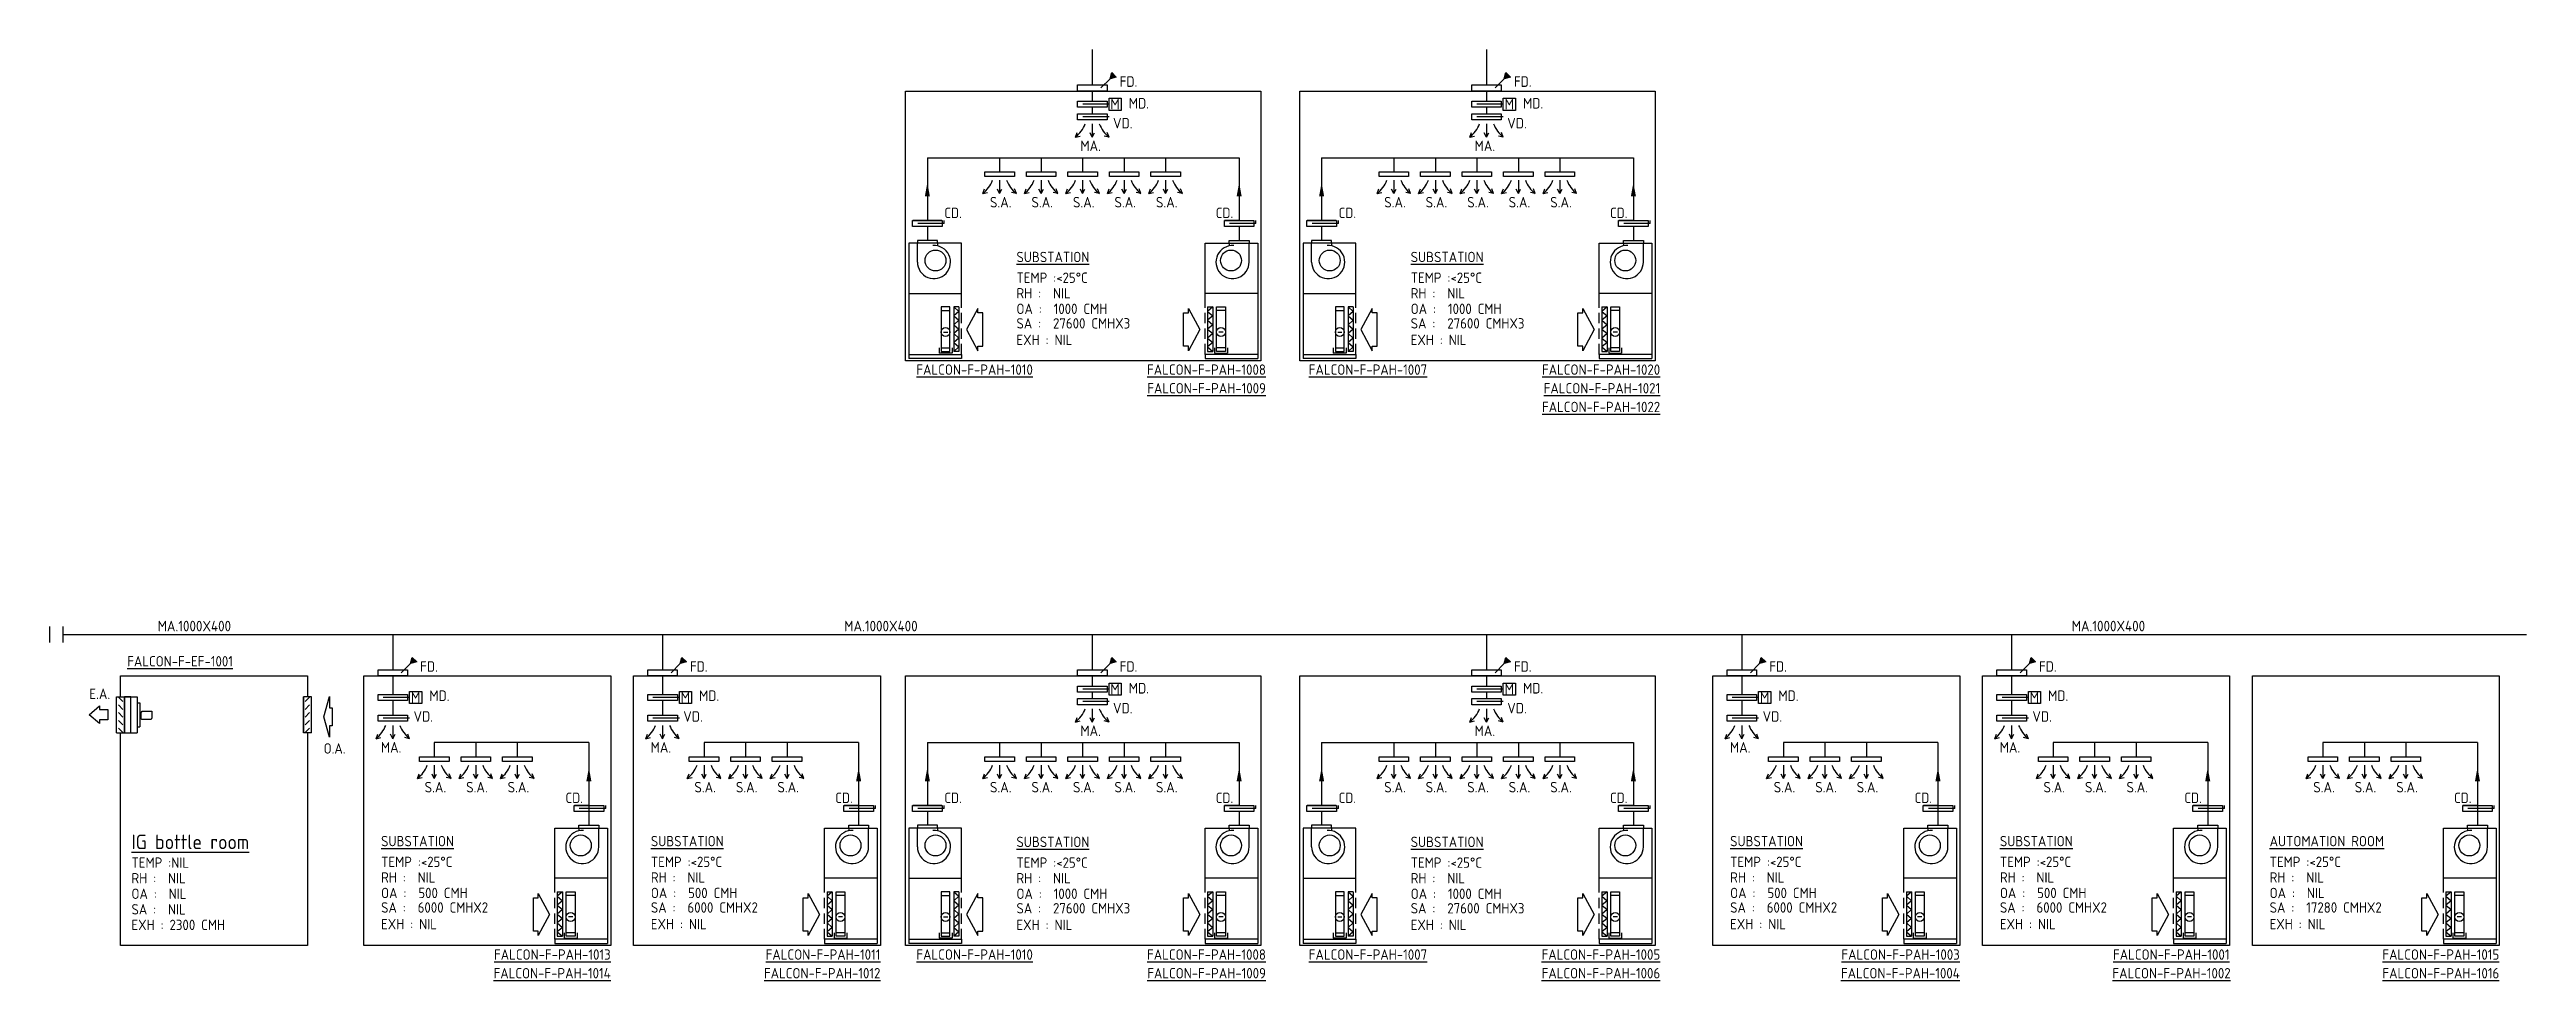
# Model space of a CAD drawing. Extents: x 41366 to 42076, y 84362 to 85507.
# Drawn here: x 41422 to 42019, y 84362 to 84587 of the extents above; entities that cross this region are included whole.
import ezdxf
from ezdxf.enums import TextEntityAlignment as Align

# ---------------------------------------------------------------- set-up
doc = ezdxf.new("R2010")
doc.units = 0
doc.header["$LTSCALE"] = 10
doc.linetypes.add('HIDDEN', pattern=[0.375, 0.25, -0.125])
doc.linetypes.add('HIDDEN2', pattern=[4.7625, 3.175, -1.5875])
for name, color, linetype in [('2', 3, 'Continuous'), ('3', 3, 'Continuous'), ('M-DETL-22', 22, 'Continuous'), ('M-DETL-56', 12, 'Continuous'), ('M-DUCT', 6, 'Continuous'), ('M-DUCT-DAPR', 3, 'Continuous'), ('M-EXHS-DAPR', 2, 'Continuous'), ('M-EXHS-EQPM', 3, 'Continuous'), ('M-EXHS-TEXT', 4, 'Continuous'), ('M-HVAC-EQPM', 3, 'Continuous'), ('M-HVAC-EQPM-TEXT', 5, 'Continuous'), ('M-HVAC-TEXT', 2, 'Continuous'), ('SL', 1, 'Continuous')]:
    doc.layers.add(name, color=color, linetype=linetype)
doc.styles.add('AA-TXT', font='isocp.shx', dxfattribs={"width": 0.8, "bigfont": 'chineset.shx'})
doc.styles.add('STDTEXT', font='isocp.shx', dxfattribs={"bigfont": 'chineset.shx'})

msp = doc.modelspace()

# ---------------------------------------------------------------- texts
at = {"layer": 'M-EXHS-TEXT', "linetype": 'Continuous'}
for s, height, style, p in [('FD.', 2.54, 'AA-TXT', (41683.8, 84578.79)), ('FD.', 2.54, 'AA-TXT', (41778.8, 84578.79)), ('MD.', 2.54, 'AA-TXT', (41686.6, 84573.55)), ('MD.', 2.54, 'AA-TXT', (41781.6, 84573.55)), ('VD.', 2.54, 'AA-TXT', (41682.63, 84568.75)), ('VD.', 2.54, 'AA-TXT', (41777.63, 84568.75)), ('CD.', 2.5, 'AA-TXT', (41641.5, 84547.13)), ('CD.', 2.5, 'AA-TXT', (41706.9, 84547.13)), ('CD.', 2.5, 'AA-TXT', (41736.5, 84547.13)), ('CD.', 2.5, 'AA-TXT', (41801.9, 84547.13)), ('MA.1000X400', 2.54, 'AA-TXT', (41465.42, 84447.55)), ('MA.1000X400', 2.54, 'AA-TXT', (41630.86, 84447.55)), ('MA.1000X400', 2.54, 'AA-TXT', (41926.64, 84447.55)), ('FD.', 2.54, 'AA-TXT', (41515.24, 84437.8)), ('FD.', 2.54, 'AA-TXT', (41580.24, 84437.8)), ('FD.', 2.54, 'AA-TXT', (41683.8, 84437.8)), ('FD.', 2.54, 'AA-TXT', (41778.8, 84437.8)), ('FD.', 2.54, 'AA-TXT', (41840.32, 84437.8)), ('FD.', 2.54, 'AA-TXT', (41905.32, 84437.8)), ('MD.', 2.54, 'AA-TXT', (41518.05, 84430.76)), ('MD.', 2.54, 'AA-TXT', (41583.05, 84430.76)), ('MD.', 2.54, 'AA-TXT', (41686.6, 84432.56)), ('MD.', 2.54, 'AA-TXT', (41781.6, 84432.56)), ('MD.', 2.54, 'AA-TXT', (41843.12, 84430.76)), ('MD.', 2.54, 'AA-TXT', (41908.12, 84430.76)), ('VD.', 2.54, 'AA-TXT', (41514.08, 84425.76)), ('VD.', 2.54, 'AA-TXT', (41579.08, 84425.76)), ('VD.', 2.54, 'AA-TXT', (41682.63, 84427.76)), ('VD.', 2.54, 'AA-TXT', (41777.63, 84427.76)), ('VD.', 2.54, 'AA-TXT', (41839.16, 84425.76)), ('VD.', 2.54, 'AA-TXT', (41904.16, 84425.76)), ('O.A.', 2.5, 'STDTEXT', (41493, 84418.05)), ('CD.', 2.5, 'AA-TXT', (41550.21, 84406.14)), ('CD.', 2.5, 'AA-TXT', (41615.21, 84406.14)), ('CD.', 2.5, 'AA-TXT', (41641.5, 84406.14)), ('CD.', 2.5, 'AA-TXT', (41706.9, 84406.14)), ('CD.', 2.5, 'AA-TXT', (41736.5, 84406.14)), ('CD.', 2.5, 'AA-TXT', (41801.9, 84406.14)), ('CD.', 2.5, 'AA-TXT', (41875.29, 84406.14)), ('CD.', 2.5, 'AA-TXT', (41940.29, 84406.14)), ('CD.', 2.5, 'AA-TXT', (42005.29, 84406.14))]:
    msp.add_text(s, height=height, dxfattribs=dict(at, style=style)).set_placement(p, align=Align.MIDDLE_RIGHT)
for s, height, style, p in [('MA.', 2.54, 'AA-TXT', (41670.06, 84563.3)), ('MA.', 2.54, 'AA-TXT', (41765.06, 84563.3)), ('S.A.', 2.54, 'AA-TXT', (41648.28, 84549.71)), ('S.A.', 2.54, 'AA-TXT', (41658.28, 84549.71)), ('S.A.', 2.54, 'AA-TXT', (41668.28, 84549.71)), ('S.A.', 2.54, 'AA-TXT', (41678.28, 84549.71)), ('S.A.', 2.54, 'AA-TXT', (41688.28, 84549.71)), ('S.A.', 2.54, 'AA-TXT', (41743.28, 84549.71)), ('S.A.', 2.54, 'AA-TXT', (41753.28, 84549.71)), ('S.A.', 2.54, 'AA-TXT', (41763.28, 84549.71)), ('S.A.', 2.54, 'AA-TXT', (41773.28, 84549.71)), ('S.A.', 2.54, 'AA-TXT', (41783.28, 84549.71)), ('%%USUBSTATION', 2.5, 'AA-TXT', (41654.67, 84536.51)), ('TEMP :<25%%DC', 2.5, 'STDTEXT', (41654.67, 84531.51)), ('%%USUBSTATION', 2.5, 'AA-TXT', (41749.67, 84536.51)), ('TEMP :<25%%DC', 2.5, 'STDTEXT', (41749.67, 84531.51)), ('RH :  NIL', 2.5, 'STDTEXT', (41654.67, 84527.76)), ('RH :  NIL', 2.5, 'STDTEXT', (41749.67, 84527.76)), ('SA :  27600 CMHX3', 2.5, 'STDTEXT', (41654.67, 84520.51)), ('OA :  1000 CMH', 2.5, 'STDTEXT', (41654.67, 84524.01)), ('SA :  27600 CMHX3', 2.5, 'STDTEXT', (41749.67, 84520.51)), ('OA :  1000 CMH', 2.5, 'STDTEXT', (41749.67, 84524.01)), ('EXH : NIL', 2.5, 'STDTEXT', (41654.67, 84516.51)), ('EXH : NIL', 2.5, 'STDTEXT', (41749.67, 84516.51)), ('E.A.', 2.54, 'AA-TXT', (41431.26, 84431.2)), ('MA.', 2.54, 'AA-TXT', (41501.51, 84418.31)), ('MA.', 2.54, 'AA-TXT', (41566.51, 84418.31)), ('MA.', 2.54, 'AA-TXT', (41670.06, 84422.31)), ('MA.', 2.54, 'AA-TXT', (41765.06, 84422.31)), ('MA.', 2.54, 'AA-TXT', (41826.59, 84418.31)), ('MA.', 2.54, 'AA-TXT', (41891.59, 84418.31)), ('S.A.', 2.54, 'AA-TXT', (41512.06, 84408.72)), ('S.A.', 2.54, 'AA-TXT', (41522.06, 84408.72)), ('S.A.', 2.54, 'AA-TXT', (41532.06, 84408.72)), ('S.A.', 2.54, 'AA-TXT', (41577.06, 84408.72)), ('S.A.', 2.54, 'AA-TXT', (41587.06, 84408.72)), ('S.A.', 2.54, 'AA-TXT', (41597.06, 84408.72)), ('S.A.', 2.54, 'AA-TXT', (41648.28, 84408.72)), ('S.A.', 2.54, 'AA-TXT', (41658.28, 84408.72)), ('S.A.', 2.54, 'AA-TXT', (41668.28, 84408.72)), ('S.A.', 2.54, 'AA-TXT', (41678.28, 84408.72)), ('S.A.', 2.54, 'AA-TXT', (41688.28, 84408.72)), ('S.A.', 2.54, 'AA-TXT', (41743.28, 84408.72)), ('S.A.', 2.54, 'AA-TXT', (41753.28, 84408.72)), ('S.A.', 2.54, 'AA-TXT', (41763.28, 84408.72)), ('S.A.', 2.54, 'AA-TXT', (41773.28, 84408.72)), ('S.A.', 2.54, 'AA-TXT', (41783.28, 84408.72)), ('S.A.', 2.54, 'AA-TXT', (41837.14, 84408.72)), ('S.A.', 2.54, 'AA-TXT', (41847.14, 84408.72)), ('S.A.', 2.54, 'AA-TXT', (41857.14, 84408.72)), ('S.A.', 2.54, 'AA-TXT', (41902.14, 84408.72)), ('S.A.', 2.54, 'AA-TXT', (41912.14, 84408.72)), ('S.A.', 2.54, 'AA-TXT', (41922.14, 84408.72)), ('S.A.', 2.54, 'AA-TXT', (41967.14, 84408.72)), ('S.A.', 2.54, 'AA-TXT', (41977.14, 84408.72)), ('S.A.', 2.54, 'AA-TXT', (41987.14, 84408.72)), ('%%UIG bottle room', 3.5, 'AA-TXT', (41441.42, 84395.52)), ('%%USUBSTATION', 2.5, 'AA-TXT', (41501.57, 84395.71)), ('%%USUBSTATION', 2.5, 'AA-TXT', (41566.57, 84395.71)), ('%%USUBSTATION', 2.5, 'AA-TXT', (41654.67, 84395.52)), ('%%USUBSTATION', 2.5, 'AA-TXT', (41749.67, 84395.52)), ('%%USUBSTATION', 2.5, 'AA-TXT', (41826.64, 84395.71)), ('%%USUBSTATION', 2.5, 'AA-TXT', (41891.64, 84395.71)), ('%%UAUTOMATION ROOM', 2.5, 'AA-TXT', (41956.64, 84395.71)), ('TEMP :NIL', 2.5, 'STDTEXT', (41441.42, 84390.52)), ('TEMP :<25%%DC', 2.5, 'STDTEXT', (41501.57, 84390.71)), ('TEMP :<25%%DC', 2.5, 'STDTEXT', (41566.57, 84390.71)), ('TEMP :<25%%DC', 2.5, 'STDTEXT', (41654.67, 84390.52)), ('TEMP :<25%%DC', 2.5, 'STDTEXT', (41749.67, 84390.52)), ('TEMP :<25%%DC', 2.5, 'STDTEXT', (41826.64, 84390.71)), ('TEMP :<25%%DC', 2.5, 'STDTEXT', (41891.64, 84390.71)), ('TEMP :<25%%DC', 2.5, 'STDTEXT', (41956.64, 84390.71)), ('RH :  NIL', 2.5, 'STDTEXT', (41441.42, 84386.77)), ('OA :  NIL', 2.5, 'STDTEXT', (41441.42, 84383.02)), ('RH :  NIL', 2.5, 'STDTEXT', (41501.57, 84386.96)), ('OA :  500 CMH', 2.5, 'STDTEXT', (41501.57, 84383.21)), ('RH :  NIL', 2.5, 'STDTEXT', (41566.57, 84386.96)), ('OA :  500 CMH', 2.5, 'STDTEXT', (41566.57, 84383.21)), ('RH :  NIL', 2.5, 'STDTEXT', (41654.67, 84386.77)), ('OA :  1000 CMH', 2.5, 'STDTEXT', (41654.67, 84383.02)), ('RH :  NIL', 2.5, 'STDTEXT', (41749.67, 84386.77)), ('OA :  1000 CMH', 2.5, 'STDTEXT', (41749.67, 84383.02)), ('RH :  NIL', 2.5, 'STDTEXT', (41826.64, 84386.96)), ('OA :  500 CMH', 2.5, 'STDTEXT', (41826.64, 84383.21)), ('RH :  NIL', 2.5, 'STDTEXT', (41891.64, 84386.96)), ('OA :  500 CMH', 2.5, 'STDTEXT', (41891.64, 84383.21)), ('RH :  NIL', 2.5, 'STDTEXT', (41956.64, 84386.96)), ('OA :  NIL', 2.5, 'STDTEXT', (41956.64, 84383.21)), ('SA :  NIL', 2.5, 'STDTEXT', (41441.42, 84379.27)), ('EXH : 2300 CMH', 2.5, 'STDTEXT', (41441.42, 84375.52)), ('SA :  6000 CMHX2', 2.5, 'STDTEXT', (41501.57, 84379.71)), ('EXH : NIL', 2.5, 'STDTEXT', (41501.57, 84375.71)), ('SA :  6000 CMHX2', 2.5, 'STDTEXT', (41566.57, 84379.71)), ('EXH : NIL', 2.5, 'STDTEXT', (41566.57, 84375.71)), ('SA :  27600 CMHX3', 2.5, 'STDTEXT', (41654.67, 84379.52)), ('EXH : NIL', 2.5, 'STDTEXT', (41654.67, 84375.52)), ('SA :  27600 CMHX3', 2.5, 'STDTEXT', (41749.67, 84379.52)), ('EXH : NIL', 2.5, 'STDTEXT', (41749.67, 84375.52)), ('SA :  6000 CMHX2', 2.5, 'STDTEXT', (41826.64, 84379.71)), ('EXH : NIL', 2.5, 'STDTEXT', (41826.64, 84375.71)), ('SA :  6000 CMHX2', 2.5, 'STDTEXT', (41891.64, 84379.71)), ('EXH : NIL', 2.5, 'STDTEXT', (41891.64, 84375.71)), ('SA :  17280 CMHX2', 2.5, 'STDTEXT', (41956.64, 84379.71)), ('EXH : NIL', 2.5, 'STDTEXT', (41956.64, 84375.71))]:
    msp.add_text(s, height=height, dxfattribs=dict(at, style=style)).set_placement(p, align=Align.MIDDLE_LEFT)
at = {"layer": 'M-HVAC-EQPM-TEXT', "style": 'AA-TXT'}
for s, p in [('%%UFALCON-F-PAH-1010', (41658.62, 84509.36)), ('%%UFALCON-F-PAH-1008', (41714.78, 84509.36)), ('%%UFALCON-F-PAH-1007', (41753.62, 84509.36)), ('%%UFALCON-F-PAH-1020', (41809.78, 84509.36)), ('%%UFALCON-F-PAH-1009', (41714.78, 84504.86)), ('%%UFALCON-F-PAH-1021', (41809.78, 84504.86)), ('%%UFALCON-F-PAH-1022', (41809.78, 84500.36)), ('%%UFALCON-F-PAH-1014', (41556.89, 84363.87)), ('%%UFALCON-F-PAH-1013', (41556.89, 84368.37)), ('%%UFALCON-F-PAH-1012', (41621.89, 84363.87)), ('%%UFALCON-F-PAH-1011', (41621.89, 84368.37)), ('%%UFALCON-F-PAH-1010', (41658.62, 84368.37)), ('%%UFALCON-F-PAH-1008', (41714.78, 84368.37)), ('%%UFALCON-F-PAH-1009', (41714.78, 84363.87)), ('%%UFALCON-F-PAH-1007', (41753.62, 84368.37)), ('%%UFALCON-F-PAH-1005', (41809.78, 84368.37)), ('%%UFALCON-F-PAH-1006', (41809.78, 84363.87)), ('%%UFALCON-F-PAH-1004', (41881.97, 84363.87)), ('%%UFALCON-F-PAH-1003', (41881.97, 84368.37)), ('%%UFALCON-F-PAH-1002', (41947.24, 84363.87)), ('%%UFALCON-F-PAH-1001', (41946.97, 84368.37)), ('%%UFALCON-F-PAH-1015', (42011.97, 84368.37)), ('%%UFALCON-F-PAH-1016', (42011.97, 84363.87))]:
    msp.add_text(s, height=2.5, dxfattribs=at).set_placement(p, align=Align.MIDDLE_RIGHT)
msp.add_text('%%UFALCON-F-EF-1001', height=2.5, dxfattribs=at).set_placement((41453.13, 84439.06), align=Align.MIDDLE)

# ---------------------------------------------------------------- blocks, each defined once
blk = doc.blocks.new('FLOW-DAMPER-02')
at = {"layer": 'M-DUCT-DAPR', "linetype": 'HIDDEN', "ltscale": 0.1}
for q in [(0.299, 0), (-0.019, -0.029)]:
    blk.add_line((0.299, -0.029), q, dxfattribs=at)
at = {"layer": 'M-DUCT-DAPR'}
blk.add_lwpolyline([(0, 0), (0.28, 0), (0.28, -0.058), (0, -0.058)], close=True, dxfattribs=at)
blk = doc.blocks.new('A$C1683610B')
for p, q in [((-13.4, 0), (-12, 3.7)), ((-13.4, 0), (-9.6, 0.9)), ((0, 0), (-1.8, 3.5)), ((0, 10.6), (0, 0)), ((0, 0), (1.8, 3.5)), ((13.4, 0), (9.6, 0.9)), ((13.4, 0), (12, 3.7))]:
    blk.add_line(p, q)
for centre, start, end in [((-28.9, 19.7), 308.2671, 338.6838), ((28.9, 19.7), 201.3162, 231.7329)]:
    blk.add_arc(centre, 25, start, end)
blk = doc.blocks.new('FLOW-DAMPER-01')
at = {"layer": 'M-DUCT-DAPR', "linetype": 'HIDDEN', "ltscale": 0.1}
blk.add_line((0.299, -0.029), (-0.019, -0.029), dxfattribs=at)
at = {"layer": 'M-DUCT-DAPR'}
blk.add_lwpolyline([(0, 0), (0.28, 0), (0.28, -0.058), (0, -0.058)], close=True, dxfattribs=at)
blk = doc.blocks.new('FLOW-DAMPER-MD-01')
at = {"layer": 'M-DUCT-DAPR'}
blk.add_lwpolyline([(0.414, 0.086), (0.414, -0.029), (0.299, -0.029), (0.299, 0.086)], close=True, dxfattribs=at)
blk.add_blockref('FLOW-DAMPER-01', (0, 0.058))
at = {"layer": 'M-DUCT-DAPR', "style": 'AA-TXT'}
blk.add_text('M', height=0.1, dxfattribs=at).set_placement((0.356, 0.029), align=Align.MIDDLE)
blk = doc.blocks.new('0-S')
at = {"layer": 'M-EXHS-EQPM', "color": 1}
blk.add_lwpolyline([(0, 0), (-291, -79), (-129, -79), (-129, -118), (129, -118), (129, -79), (291, -79), (0, 0)], dxfattribs=at)
blk = doc.blocks.new('MOI')
blk.add_lwpolyline([(44.2, 12), (44.2, -12), (24.2, -12), (24.2, -20.8), (0, 0), (24.2, 20.8), (24.2, 12)], close=True)

# ---------------------------------------------------------------- hatches: boundary and pattern name
at = {"layer": 'M-DUCT-DAPR'}
for points in [[(41677.22, 84579.48), (41677.62, 84580.95), (41678.7, 84579.88)], [(41772.22, 84579.48), (41772.62, 84580.95), (41773.7, 84579.88)], [(41508.67, 84438.49), (41509.07, 84439.96), (41510.15, 84438.89)], [(41573.67, 84438.49), (41574.07, 84439.96), (41575.15, 84438.89)], [(41677.22, 84438.49), (41677.62, 84439.96), (41678.7, 84438.89)], [(41772.22, 84438.49), (41772.62, 84439.96), (41773.7, 84438.89)], [(41833.75, 84438.49), (41834.14, 84439.96), (41835.22, 84438.89)], [(41898.75, 84438.49), (41899.14, 84439.96), (41900.22, 84438.89)]]:
    msp.add_hatch(color=256, dxfattribs=at).paths.add_polyline_path(points)

# ---------------------------------------------------------------- linework, layer by layer
at = {"layer": '2'}
for p, q in [((41437.84, 84430.52), (41439.77, 84430.52)), ((41437.84, 84421.83), (41437.84, 84430.52)), ((41437.84, 84421.83), (41437.84, 84430.52)), ((41439.77, 84430.52), (41439.77, 84421.83)), ((41439.77, 84421.83), (41439.77, 84430.52)), ((41484.77, 84430.52), (41482.84, 84430.52)), ((41482.84, 84430.52), (41482.84, 84421.83)), ((41482.84, 84421.83), (41482.84, 84430.52)), ((41484.77, 84421.83), (41484.77, 84430.52)), ((41484.77, 84421.83), (41484.77, 84430.52)), ((41437.84, 84421.83), (41439.77, 84421.83)), ((41484.77, 84421.83), (41482.84, 84421.83))]:
    msp.add_line(p, q, dxfattribs=at)
at = {"layer": '3'}
for points in [[(41633.2, 84551.13, 1.22, 0, 0), (41633.2, 84554.44, 0, 0, 0)], [(41708.33, 84551.13, 1.22, 0, 0), (41708.33, 84554.44, 0, 0, 0)], [(41728.2, 84551.13, 1.22, 0, 0), (41728.2, 84554.44, 0, 0, 0)], [(41803.33, 84551.13, 1.22, 0, 0), (41803.33, 84554.44, 0, 0, 0)], [(41551.64, 84410.14, 1.22, 0, 0), (41551.64, 84413.45, 0, 0, 0)], [(41616.64, 84410.14, 1.22, 0, 0), (41616.64, 84413.45, 0, 0, 0)], [(41633.2, 84410.14, 1.22, 0, 0), (41633.2, 84413.45, 0, 0, 0)], [(41708.33, 84410.14, 1.22, 0, 0), (41708.33, 84413.45, 0, 0, 0)], [(41728.2, 84410.14, 1.22, 0, 0), (41728.2, 84413.45, 0, 0, 0)], [(41803.33, 84410.14, 1.22, 0, 0), (41803.33, 84413.45, 0, 0, 0)], [(41876.72, 84410.14, 1.22, 0, 0), (41876.72, 84413.45, 0, 0, 0)], [(41941.72, 84410.14, 1.22, 0, 0), (41941.72, 84413.45, 0, 0, 0)], [(42006.72, 84410.14, 1.22, 0, 0), (42006.72, 84413.45, 0, 0, 0)]]:
    msp.add_lwpolyline(points, format="xyseb", dxfattribs=at)
at = {"layer": 'M-DETL-22', "color": 1, "linetype": 'HIDDEN'}
for p, q in [((41641.42, 84513.04), (41641.42, 84525.48)), ((41700.11, 84513.04), (41700.11, 84525.48)), ((41736.42, 84513.04), (41736.42, 84525.48)), ((41795.11, 84513.04), (41795.11, 84525.48)), ((41543.42, 84372.05), (41543.42, 84384.49)), ((41608.42, 84372.05), (41608.42, 84384.49)), ((41641.42, 84372.05), (41641.42, 84384.49)), ((41700.11, 84372.05), (41700.11, 84384.49)), ((41736.42, 84372.05), (41736.42, 84384.49)), ((41795.11, 84372.05), (41795.11, 84384.49)), ((41868.5, 84372.05), (41868.5, 84384.49)), ((41933.5, 84372.05), (41933.5, 84384.49)), ((41998.5, 84372.05), (41998.5, 84384.49))]:
    msp.add_line(p, q, dxfattribs=at)
at = {"layer": 'M-DUCT'}
for p, q in [((41672.94, 84586.51), (41672.94, 84577.98)), ((41767.94, 84586.51), (41767.94, 84577.98)), ((41672.94, 84576.51), (41672.94, 84574.05)), ((41767.94, 84576.51), (41767.94, 84574.05)), ((41672.94, 84572.61), (41672.94, 84571.05)), ((41767.94, 84572.61), (41767.94, 84571.05)), ((41633.2, 84560.43), (41708.33, 84560.43)), ((41633.2, 84560.43), (41633.2, 84545.31)), ((41650.61, 84560.43), (41650.61, 84557.02)), ((41660.61, 84560.43), (41660.61, 84557.02)), ((41670.61, 84560.43), (41670.61, 84557.02)), ((41680.61, 84560.43), (41680.61, 84557.02)), ((41690.61, 84560.43), (41690.61, 84557.02)), ((41708.33, 84560.43), (41708.33, 84545.31)), ((41728.2, 84560.43), (41803.33, 84560.43)), ((41728.2, 84560.43), (41728.2, 84545.31)), ((41745.61, 84560.43), (41745.61, 84557.02)), ((41755.61, 84560.43), (41755.61, 84557.02)), ((41765.61, 84560.43), (41765.61, 84557.02)), ((41775.61, 84560.43), (41775.61, 84557.02)), ((41785.61, 84560.43), (41785.61, 84557.02)), ((41803.33, 84560.43), (41803.33, 84545.31)), ((41633.2, 84543.85), (41633.2, 84540.51)), ((41708.33, 84543.85), (41708.33, 84540.51)), ((41728.2, 84543.85), (41728.2, 84540.51)), ((41803.33, 84543.85), (41803.33, 84540.51)), ((41421.68, 84447.45), (41421.68, 84443.59)), ((41424.88, 84447.45), (41424.88, 84443.59)), ((41424.88, 84445.52), (42018.53, 84445.52)), ((41504.39, 84445.52), (41504.39, 84436.99)), ((41569.39, 84445.52), (41569.39, 84436.99)), ((41672.94, 84445.52), (41672.94, 84436.99)), ((41767.94, 84445.52), (41767.94, 84436.99)), ((41829.47, 84445.52), (41829.47, 84436.99)), ((41894.47, 84445.52), (41894.47, 84436.99)), ((41504.39, 84435.52), (41504.39, 84431.06)), ((41569.39, 84435.52), (41569.39, 84431.06)), ((41672.94, 84435.52), (41672.94, 84433.06)), ((41672.94, 84431.62), (41672.94, 84430.06)), ((41767.94, 84435.52), (41767.94, 84433.06)), ((41767.94, 84431.62), (41767.94, 84430.06)), ((41829.47, 84435.52), (41829.47, 84431.06)), ((41894.47, 84435.52), (41894.47, 84431.06)), ((41504.39, 84429.62), (41504.39, 84426.06)), ((41569.39, 84429.62), (41569.39, 84426.06)), ((41829.47, 84429.62), (41829.47, 84426.06)), ((41894.47, 84429.62), (41894.47, 84426.06)), ((41551.64, 84419.44), (41514.39, 84419.44)), ((41514.39, 84419.44), (41514.39, 84416.03)), ((41524.39, 84419.44), (41524.39, 84416.03)), ((41534.39, 84419.44), (41534.39, 84416.03)), ((41551.64, 84419.44), (41551.64, 84399.52)), ((41616.64, 84419.44), (41579.39, 84419.44)), ((41579.39, 84419.44), (41579.39, 84416.03)), ((41589.39, 84419.44), (41589.39, 84416.03)), ((41599.39, 84419.44), (41599.39, 84416.03)), ((41616.64, 84419.44), (41616.64, 84399.52)), ((41633.2, 84419.44), (41708.33, 84419.44)), ((41633.2, 84419.44), (41633.2, 84404.32)), ((41650.61, 84419.44), (41650.61, 84416.03)), ((41660.61, 84419.44), (41660.61, 84416.03)), ((41670.61, 84419.44), (41670.61, 84416.03)), ((41680.61, 84419.44), (41680.61, 84416.03)), ((41690.61, 84419.44), (41690.61, 84416.03)), ((41708.33, 84419.44), (41708.33, 84404.32)), ((41728.2, 84419.44), (41803.33, 84419.44)), ((41728.2, 84419.44), (41728.2, 84404.32)), ((41745.61, 84419.44), (41745.61, 84416.03)), ((41755.61, 84419.44), (41755.61, 84416.03)), ((41765.61, 84419.44), (41765.61, 84416.03)), ((41775.61, 84419.44), (41775.61, 84416.03)), ((41785.61, 84419.44), (41785.61, 84416.03)), ((41803.33, 84419.44), (41803.33, 84404.32)), ((41876.72, 84419.44), (41839.47, 84419.44)), ((41839.47, 84419.44), (41839.47, 84416.03)), ((41849.47, 84419.44), (41849.47, 84416.03)), ((41859.47, 84419.44), (41859.47, 84416.03)), ((41876.72, 84419.44), (41876.72, 84399.52)), ((41941.72, 84419.44), (41904.47, 84419.44)), ((41904.47, 84419.44), (41904.47, 84416.03)), ((41914.47, 84419.44), (41914.47, 84416.03)), ((41924.47, 84419.44), (41924.47, 84416.03)), ((41941.72, 84419.44), (41941.72, 84399.52)), ((42006.72, 84419.44), (41969.47, 84419.44)), ((41969.47, 84419.44), (41969.47, 84416.03)), ((41979.47, 84419.44), (41979.47, 84416.03)), ((41989.47, 84419.44), (41989.47, 84416.03)), ((42006.72, 84419.44), (42006.72, 84399.52)), ((41551.64, 84402.86), (41551.64, 84399.52)), ((41616.64, 84402.86), (41616.64, 84399.52)), ((41633.2, 84402.86), (41633.2, 84399.52)), ((41708.33, 84402.86), (41708.33, 84399.52)), ((41728.2, 84402.86), (41728.2, 84399.52)), ((41803.33, 84402.86), (41803.33, 84399.52)), ((41876.72, 84402.86), (41876.72, 84399.52)), ((41941.72, 84402.86), (41941.72, 84399.52)), ((42006.72, 84402.86), (42006.72, 84399.52))]:
    msp.add_line(p, q, dxfattribs=at)
at = {"layer": 'M-DUCT-DAPR'}
for p, q in [((41677.22, 84579.48), (41674.99, 84577.24)), ((41772.22, 84579.48), (41769.99, 84577.24)), ((41508.67, 84438.49), (41506.44, 84436.25)), ((41573.67, 84438.49), (41571.44, 84436.25)), ((41677.22, 84438.49), (41674.99, 84436.25)), ((41772.22, 84438.49), (41769.99, 84436.25)), ((41833.75, 84438.49), (41831.51, 84436.25)), ((41898.75, 84438.49), (41896.51, 84436.25)), ((41439.77, 84430.52), (41439.77, 84421.83)), ((41482.84, 84430.52), (41482.84, 84421.83))]:
    msp.add_line(p, q, dxfattribs=at)
for points in [[(41677.22, 84579.48), (41677.62, 84580.95), (41678.7, 84579.88), (41677.22, 84579.48)], [(41772.22, 84579.48), (41772.62, 84580.95), (41773.7, 84579.88), (41772.22, 84579.48)], [(41508.67, 84438.49), (41509.07, 84439.96), (41510.15, 84438.89), (41508.67, 84438.49)], [(41573.67, 84438.49), (41574.07, 84439.96), (41575.15, 84438.89), (41573.67, 84438.49)], [(41677.22, 84438.49), (41677.62, 84439.96), (41678.7, 84438.89), (41677.22, 84438.49)], [(41772.22, 84438.49), (41772.62, 84439.96), (41773.7, 84438.89), (41772.22, 84438.49)], [(41833.75, 84438.49), (41834.14, 84439.96), (41835.22, 84438.89), (41833.75, 84438.49)], [(41898.75, 84438.49), (41899.14, 84439.96), (41900.22, 84438.89), (41898.75, 84438.49)]]:
    msp.add_lwpolyline(points, dxfattribs=at)
for points in [[(41676.5, 84576.51), (41669.39, 84576.51), (41669.39, 84577.98), (41676.5, 84577.98)], [(41771.5, 84576.51), (41764.39, 84576.51), (41764.39, 84577.98), (41771.5, 84577.98)], [(41507.95, 84435.52), (41500.84, 84435.52), (41500.84, 84436.99), (41507.95, 84436.99)], [(41572.95, 84435.52), (41565.84, 84435.52), (41565.84, 84436.99), (41572.95, 84436.99)], [(41676.5, 84435.52), (41669.39, 84435.52), (41669.39, 84436.99), (41676.5, 84436.99)], [(41771.5, 84435.52), (41764.39, 84435.52), (41764.39, 84436.99), (41771.5, 84436.99)], [(41833.02, 84435.52), (41825.91, 84435.52), (41825.91, 84436.99), (41833.02, 84436.99)], [(41898.02, 84435.52), (41890.91, 84435.52), (41890.91, 84436.99), (41898.02, 84436.99)], [(41439.77, 84430.52), (41439.77, 84421.83), (41441.23, 84421.83), (41441.23, 84430.52)]]:
    msp.add_lwpolyline(points, close=True, dxfattribs=at)
at = {"layer": 'M-EXHS-DAPR'}
for p, q in [((41636.7, 84545.31), (41629.7, 84545.31)), ((41708.33, 84545.31), (41704.83, 84545.31)), ((41731.7, 84545.31), (41724.7, 84545.31)), ((41803.33, 84545.31), (41799.83, 84545.31)), ((41636.7, 84543.85), (41629.7, 84543.85)), ((41711.83, 84543.85), (41704.83, 84543.85)), ((41731.7, 84543.85), (41724.7, 84543.85)), ((41806.83, 84543.85), (41799.83, 84543.85)), ((41551.64, 84404.32), (41548.14, 84404.32)), ((41555.14, 84402.86), (41548.14, 84402.86)), ((41616.64, 84404.32), (41613.14, 84404.32)), ((41620.14, 84402.86), (41613.14, 84402.86)), ((41636.7, 84404.32), (41629.7, 84404.32)), ((41636.7, 84402.86), (41629.7, 84402.86)), ((41708.33, 84404.32), (41704.83, 84404.32)), ((41711.83, 84402.86), (41704.83, 84402.86)), ((41731.7, 84404.32), (41724.7, 84404.32)), ((41731.7, 84402.86), (41724.7, 84402.86)), ((41803.33, 84404.32), (41799.83, 84404.32)), ((41806.83, 84402.86), (41799.83, 84402.86)), ((41876.72, 84404.32), (41873.22, 84404.32)), ((41880.22, 84402.86), (41873.22, 84402.86)), ((41941.72, 84404.32), (41938.22, 84404.32)), ((41945.22, 84402.86), (41938.22, 84402.86)), ((42006.72, 84404.32), (42003.22, 84404.32)), ((42010.22, 84402.86), (42003.22, 84402.86))]:
    msp.add_line(p, q, dxfattribs=at)
for points in [[(41647.05, 84557.02), (41654.16, 84557.02), (41654.16, 84555.9), (41647.05, 84555.9)], [(41657.05, 84557.02), (41664.16, 84557.02), (41664.16, 84555.9), (41657.05, 84555.9)], [(41667.05, 84557.02), (41674.16, 84557.02), (41674.16, 84555.9), (41667.05, 84555.9)], [(41677.05, 84557.02), (41684.16, 84557.02), (41684.16, 84555.9), (41677.05, 84555.9)], [(41687.05, 84557.02), (41694.16, 84557.02), (41694.16, 84555.9), (41687.05, 84555.9)], [(41742.05, 84557.02), (41749.16, 84557.02), (41749.16, 84555.9), (41742.05, 84555.9)], [(41752.05, 84557.02), (41759.16, 84557.02), (41759.16, 84555.9), (41752.05, 84555.9)], [(41762.05, 84557.02), (41769.16, 84557.02), (41769.16, 84555.9), (41762.05, 84555.9)], [(41772.05, 84557.02), (41779.16, 84557.02), (41779.16, 84555.9), (41772.05, 84555.9)], [(41782.05, 84557.02), (41789.16, 84557.02), (41789.16, 84555.9), (41782.05, 84555.9)], [(41510.84, 84416.03), (41517.95, 84416.03), (41517.95, 84414.91), (41510.84, 84414.91)], [(41520.84, 84416.03), (41527.95, 84416.03), (41527.95, 84414.91), (41520.84, 84414.91)], [(41530.84, 84416.03), (41537.95, 84416.03), (41537.95, 84414.91), (41530.84, 84414.91)], [(41575.84, 84416.03), (41582.95, 84416.03), (41582.95, 84414.91), (41575.84, 84414.91)], [(41585.84, 84416.03), (41592.95, 84416.03), (41592.95, 84414.91), (41585.84, 84414.91)], [(41595.84, 84416.03), (41602.95, 84416.03), (41602.95, 84414.91), (41595.84, 84414.91)], [(41647.05, 84416.03), (41654.16, 84416.03), (41654.16, 84414.91), (41647.05, 84414.91)], [(41657.05, 84416.03), (41664.16, 84416.03), (41664.16, 84414.91), (41657.05, 84414.91)], [(41667.05, 84416.03), (41674.16, 84416.03), (41674.16, 84414.91), (41667.05, 84414.91)], [(41677.05, 84416.03), (41684.16, 84416.03), (41684.16, 84414.91), (41677.05, 84414.91)], [(41687.05, 84416.03), (41694.16, 84416.03), (41694.16, 84414.91), (41687.05, 84414.91)], [(41742.05, 84416.03), (41749.16, 84416.03), (41749.16, 84414.91), (41742.05, 84414.91)], [(41752.05, 84416.03), (41759.16, 84416.03), (41759.16, 84414.91), (41752.05, 84414.91)], [(41762.05, 84416.03), (41769.16, 84416.03), (41769.16, 84414.91), (41762.05, 84414.91)], [(41772.05, 84416.03), (41779.16, 84416.03), (41779.16, 84414.91), (41772.05, 84414.91)], [(41782.05, 84416.03), (41789.16, 84416.03), (41789.16, 84414.91), (41782.05, 84414.91)], [(41835.91, 84416.03), (41843.02, 84416.03), (41843.02, 84414.91), (41835.91, 84414.91)], [(41845.91, 84416.03), (41853.02, 84416.03), (41853.02, 84414.91), (41845.91, 84414.91)], [(41855.91, 84416.03), (41863.02, 84416.03), (41863.02, 84414.91), (41855.91, 84414.91)], [(41900.91, 84416.03), (41908.02, 84416.03), (41908.02, 84414.91), (41900.91, 84414.91)], [(41910.91, 84416.03), (41918.02, 84416.03), (41918.02, 84414.91), (41910.91, 84414.91)], [(41920.91, 84416.03), (41928.02, 84416.03), (41928.02, 84414.91), (41920.91, 84414.91)], [(41965.91, 84416.03), (41973.02, 84416.03), (41973.02, 84414.91), (41965.91, 84414.91)], [(41975.91, 84416.03), (41983.02, 84416.03), (41983.02, 84414.91), (41975.91, 84414.91)], [(41985.91, 84416.03), (41993.02, 84416.03), (41993.02, 84414.91), (41985.91, 84414.91)]]:
    msp.add_lwpolyline(points, close=True, dxfattribs=at)
at = {"layer": 'M-EXHS-DAPR', "color": 8}
for points in [[(41646.58, 84514.98), (41646.58, 84523.02), (41645.39, 84523.02), (41645.39, 84524.08), (41642.66, 84519), (41645.39, 84513.92), (41645.39, 84514.98)], [(41694.95, 84514.98), (41694.95, 84523.02), (41696.14, 84523.02), (41696.14, 84524.08), (41698.87, 84519), (41696.14, 84513.92), (41696.14, 84514.98)], [(41741.58, 84514.98), (41741.58, 84523.02), (41740.39, 84523.02), (41740.39, 84524.08), (41737.66, 84519), (41740.39, 84513.92), (41740.39, 84514.98)], [(41789.95, 84514.98), (41789.95, 84523.02), (41791.14, 84523.02), (41791.14, 84524.08), (41793.87, 84519), (41791.14, 84513.92), (41791.14, 84514.98)], [(41538.27, 84373.99), (41538.27, 84382.03), (41539.45, 84382.03), (41539.45, 84383.09), (41542.18, 84378.01), (41539.45, 84372.93), (41539.45, 84373.99)], [(41603.27, 84373.99), (41603.27, 84382.03), (41604.45, 84382.03), (41604.45, 84383.09), (41607.18, 84378.01), (41604.45, 84372.93), (41604.45, 84373.99)], [(41646.58, 84373.99), (41646.58, 84382.03), (41645.39, 84382.03), (41645.39, 84383.09), (41642.66, 84378.01), (41645.39, 84372.93), (41645.39, 84373.99)], [(41694.95, 84373.99), (41694.95, 84382.03), (41696.14, 84382.03), (41696.14, 84383.09), (41698.87, 84378.01), (41696.14, 84372.93), (41696.14, 84373.99)], [(41741.58, 84373.99), (41741.58, 84382.03), (41740.39, 84382.03), (41740.39, 84383.09), (41737.66, 84378.01), (41740.39, 84372.93), (41740.39, 84373.99)], [(41789.95, 84373.99), (41789.95, 84382.03), (41791.14, 84382.03), (41791.14, 84383.09), (41793.87, 84378.01), (41791.14, 84372.93), (41791.14, 84373.99)], [(41863.34, 84373.99), (41863.34, 84382.03), (41864.52, 84382.03), (41864.52, 84383.09), (41867.26, 84378.01), (41864.52, 84372.93), (41864.52, 84373.99)], [(41928.34, 84373.99), (41928.34, 84382.03), (41929.52, 84382.03), (41929.52, 84383.09), (41932.26, 84378.01), (41929.52, 84372.93), (41929.52, 84373.99)], [(41993.34, 84373.99), (41993.34, 84382.03), (41994.52, 84382.03), (41994.52, 84383.09), (41997.26, 84378.01), (41994.52, 84372.93), (41994.52, 84373.99)]]:
    msp.add_lwpolyline(points, close=True, dxfattribs=at)
at = {"layer": 'M-HVAC-EQPM', "color": 7}
for p, q in [((41630.8, 84539.84), (41628.73, 84539.84)), ((41628.73, 84539.84), (41628.73, 84512.03)), ((41641.42, 84539.84), (41635.61, 84539.84)), ((41641.42, 84525.48), (41641.42, 84539.84)), ((41700.11, 84525.48), (41700.11, 84539.84)), ((41700.11, 84539.84), (41705.92, 84539.84)), ((41710.73, 84539.84), (41712.8, 84539.84)), ((41712.8, 84539.84), (41712.8, 84512.03)), ((41725.8, 84539.84), (41723.73, 84539.84)), ((41723.73, 84539.84), (41723.73, 84512.03)), ((41736.42, 84539.84), (41730.61, 84539.84)), ((41736.42, 84525.48), (41736.42, 84539.84)), ((41795.11, 84525.48), (41795.11, 84539.84)), ((41795.11, 84539.84), (41800.92, 84539.84)), ((41805.73, 84539.84), (41807.8, 84539.84)), ((41807.8, 84539.84), (41807.8, 84512.03)), ((41641.42, 84512.03), (41628.73, 84512.03)), ((41641.42, 84513.04), (41641.42, 84512.03)), ((41700.11, 84513.04), (41700.11, 84512.03)), ((41700.11, 84512.03), (41712.8, 84512.03)), ((41736.42, 84512.03), (41723.73, 84512.03)), ((41736.42, 84513.04), (41736.42, 84512.03)), ((41795.11, 84513.04), (41795.11, 84512.03)), ((41795.11, 84512.03), (41807.8, 84512.03)), ((41543.42, 84384.49), (41543.42, 84398.85)), ((41543.42, 84398.85), (41549.24, 84398.85)), ((41554.05, 84398.85), (41556.11, 84398.85)), ((41556.11, 84398.85), (41556.11, 84371.04)), ((41608.42, 84384.49), (41608.42, 84398.85)), ((41608.42, 84398.85), (41614.24, 84398.85)), ((41619.05, 84398.85), (41621.11, 84398.85)), ((41621.11, 84398.85), (41621.11, 84371.04)), ((41630.8, 84398.85), (41628.73, 84398.85)), ((41628.73, 84398.85), (41628.73, 84371.04)), ((41641.42, 84398.85), (41635.61, 84398.85)), ((41641.42, 84384.49), (41641.42, 84398.85)), ((41700.11, 84384.49), (41700.11, 84398.85)), ((41700.11, 84398.85), (41705.92, 84398.85)), ((41710.73, 84398.85), (41712.8, 84398.85)), ((41712.8, 84398.85), (41712.8, 84371.04)), ((41725.8, 84398.85), (41723.73, 84398.85)), ((41723.73, 84398.85), (41723.73, 84371.04)), ((41736.42, 84398.85), (41730.61, 84398.85)), ((41736.42, 84384.49), (41736.42, 84398.85)), ((41795.11, 84384.49), (41795.11, 84398.85)), ((41795.11, 84398.85), (41800.92, 84398.85)), ((41805.73, 84398.85), (41807.8, 84398.85)), ((41807.8, 84398.85), (41807.8, 84371.04)), ((41868.5, 84384.49), (41868.5, 84398.85)), ((41868.5, 84398.85), (41874.31, 84398.85)), ((41879.12, 84398.85), (41881.19, 84398.85)), ((41881.19, 84398.85), (41881.19, 84371.04)), ((41933.5, 84384.49), (41933.5, 84398.85)), ((41933.5, 84398.85), (41939.31, 84398.85)), ((41944.12, 84398.85), (41946.19, 84398.85)), ((41946.19, 84398.85), (41946.19, 84371.04)), ((41998.5, 84384.49), (41998.5, 84398.85)), ((41998.5, 84398.85), (42004.31, 84398.85)), ((42009.12, 84398.85), (42011.19, 84398.85)), ((42011.19, 84398.85), (42011.19, 84371.04)), ((41543.42, 84372.05), (41543.42, 84371.04)), ((41543.42, 84371.04), (41556.11, 84371.04)), ((41608.42, 84372.05), (41608.42, 84371.04)), ((41608.42, 84371.04), (41621.11, 84371.04)), ((41641.42, 84371.04), (41628.73, 84371.04)), ((41641.42, 84372.05), (41641.42, 84371.04)), ((41700.11, 84372.05), (41700.11, 84371.04)), ((41700.11, 84371.04), (41712.8, 84371.04)), ((41736.42, 84371.04), (41723.73, 84371.04)), ((41736.42, 84372.05), (41736.42, 84371.04)), ((41795.11, 84372.05), (41795.11, 84371.04)), ((41795.11, 84371.04), (41807.8, 84371.04)), ((41868.5, 84372.05), (41868.5, 84371.04)), ((41868.5, 84371.04), (41881.19, 84371.04)), ((41933.5, 84372.05), (41933.5, 84371.04)), ((41933.5, 84371.04), (41946.19, 84371.04)), ((41998.5, 84372.05), (41998.5, 84371.04)), ((41998.5, 84371.04), (42011.19, 84371.04))]:
    msp.add_line(p, q, dxfattribs=at)
at = {"layer": 'M-HVAC-EQPM', "color": 8}
for p, q in [((41635.61, 84540.51), (41630.8, 84540.51)), ((41630.8, 84540.51), (41630.8, 84539.84)), ((41630.8, 84535.29), (41630.8, 84539.84)), ((41635.61, 84539.84), (41630.8, 84539.84)), ((41635.61, 84539.84), (41635.61, 84540.51)), ((41635.61, 84539.84), (41635.61, 84539.2)), ((41705.92, 84539.84), (41705.92, 84540.51)), ((41705.92, 84540.51), (41710.73, 84540.51)), ((41705.92, 84539.84), (41705.92, 84539.2)), ((41705.92, 84539.84), (41710.73, 84539.84)), ((41710.73, 84540.51), (41710.73, 84539.84)), ((41710.73, 84535.29), (41710.73, 84539.84)), ((41730.61, 84540.51), (41725.8, 84540.51)), ((41725.8, 84540.51), (41725.8, 84539.84)), ((41725.8, 84535.29), (41725.8, 84539.84)), ((41730.61, 84539.84), (41725.8, 84539.84)), ((41730.61, 84539.84), (41730.61, 84540.51)), ((41730.61, 84539.84), (41730.61, 84539.2)), ((41800.92, 84539.84), (41800.92, 84540.51)), ((41800.92, 84540.51), (41805.73, 84540.51)), ((41800.92, 84539.84), (41800.92, 84539.2)), ((41800.92, 84539.84), (41805.73, 84539.84)), ((41805.73, 84540.51), (41805.73, 84539.84)), ((41805.73, 84535.29), (41805.73, 84539.84)), ((41628.73, 84527.73), (41641.42, 84527.73)), ((41712.8, 84527.73), (41700.11, 84527.73)), ((41723.73, 84527.73), (41736.42, 84527.73)), ((41807.8, 84527.73), (41795.11, 84527.73)), ((41636.51, 84523.61), (41638.65, 84523.61)), ((41640.82, 84524.46), (41639.56, 84524.46)), ((41639.56, 84524.46), (41640.82, 84523.39)), ((41639.56, 84524.46), (41639.56, 84513.75)), ((41640.82, 84523.39), (41639.56, 84522.32)), ((41639.56, 84522.32), (41640.82, 84521.25)), ((41640.82, 84521.25), (41639.56, 84520.18)), ((41639.56, 84520.18), (41640.82, 84519.11)), ((41640.82, 84524.46), (41640.82, 84513.75)), ((41700.71, 84524.46), (41701.97, 84524.46)), ((41701.97, 84524.46), (41700.71, 84523.39)), ((41700.71, 84524.46), (41700.71, 84513.75)), ((41700.71, 84523.39), (41701.97, 84522.32)), ((41701.97, 84522.32), (41700.71, 84521.25)), ((41700.71, 84521.25), (41701.97, 84520.18)), ((41701.97, 84520.18), (41700.71, 84519.11)), ((41701.97, 84524.46), (41701.97, 84513.75)), ((41705.02, 84523.61), (41702.88, 84523.61)), ((41731.51, 84523.61), (41733.65, 84523.61)), ((41735.82, 84524.46), (41734.56, 84524.46)), ((41734.56, 84524.46), (41735.82, 84523.39)), ((41734.56, 84524.46), (41734.56, 84513.75)), ((41735.82, 84523.39), (41734.56, 84522.32)), ((41734.56, 84522.32), (41735.82, 84521.25)), ((41735.82, 84521.25), (41734.56, 84520.18)), ((41734.56, 84520.18), (41735.82, 84519.11)), ((41735.82, 84524.46), (41735.82, 84513.75)), ((41795.71, 84524.46), (41796.97, 84524.46)), ((41796.97, 84524.46), (41795.71, 84523.39)), ((41795.71, 84524.46), (41795.71, 84513.75)), ((41795.71, 84523.39), (41796.97, 84522.32)), ((41796.97, 84522.32), (41795.71, 84521.25)), ((41795.71, 84521.25), (41796.97, 84520.18)), ((41796.97, 84520.18), (41795.71, 84519.11)), ((41796.97, 84524.46), (41796.97, 84513.75)), ((41800.02, 84523.61), (41797.88, 84523.61)), ((41636.02, 84514.61), (41636.02, 84513.33)), ((41636.51, 84514.61), (41638.65, 84514.61)), ((41637.07, 84518.42), (41638.1, 84518.42)), ((41639.14, 84514.61), (41639.14, 84513.33)), ((41640.82, 84519.11), (41639.56, 84518.04)), ((41639.56, 84518.04), (41640.82, 84516.97)), ((41640.82, 84516.97), (41639.56, 84515.9)), ((41639.56, 84515.9), (41640.82, 84514.82)), ((41640.82, 84514.82), (41639.56, 84513.75)), ((41700.71, 84519.11), (41701.97, 84518.04)), ((41701.97, 84518.04), (41700.71, 84516.97)), ((41700.71, 84516.97), (41701.97, 84515.9)), ((41701.97, 84515.9), (41700.71, 84514.82)), ((41700.71, 84514.82), (41701.97, 84513.75)), ((41702.39, 84514.61), (41702.39, 84513.33)), ((41705.02, 84514.61), (41702.88, 84514.61)), ((41704.46, 84518.42), (41703.43, 84518.42)), ((41705.5, 84514.61), (41705.5, 84513.33)), ((41731.02, 84514.61), (41731.02, 84513.33)), ((41731.51, 84514.61), (41733.65, 84514.61)), ((41732.07, 84518.42), (41733.1, 84518.42)), ((41734.14, 84514.61), (41734.14, 84513.33)), ((41735.82, 84519.11), (41734.56, 84518.04)), ((41734.56, 84518.04), (41735.82, 84516.97)), ((41735.82, 84516.97), (41734.56, 84515.9)), ((41734.56, 84515.9), (41735.82, 84514.82)), ((41735.82, 84514.82), (41734.56, 84513.75)), ((41795.71, 84519.11), (41796.97, 84518.04)), ((41796.97, 84518.04), (41795.71, 84516.97)), ((41795.71, 84516.97), (41796.97, 84515.9)), ((41796.97, 84515.9), (41795.71, 84514.82)), ((41795.71, 84514.82), (41796.97, 84513.75)), ((41797.39, 84514.61), (41797.39, 84513.33)), ((41800.02, 84514.61), (41797.88, 84514.61)), ((41799.46, 84518.42), (41798.43, 84518.42)), ((41800.5, 84514.61), (41800.5, 84513.33)), ((41628.73, 84513.04), (41641.42, 84513.04)), ((41639.14, 84513.33), (41636.02, 84513.33)), ((41640.82, 84513.75), (41639.56, 84513.75)), ((41712.8, 84513.04), (41700.11, 84513.04)), ((41700.71, 84513.75), (41701.97, 84513.75)), ((41702.39, 84513.33), (41705.5, 84513.33)), ((41723.73, 84513.04), (41736.42, 84513.04)), ((41734.14, 84513.33), (41731.02, 84513.33)), ((41735.82, 84513.75), (41734.56, 84513.75)), ((41807.8, 84513.04), (41795.11, 84513.04)), ((41795.71, 84513.75), (41796.97, 84513.75)), ((41797.39, 84513.33), (41800.5, 84513.33)), ((41439.77, 84430.52), (41442.82, 84430.52)), ((41442.82, 84430.52), (41442.82, 84421.83)), ((41442.98, 84429.08), (41443.47, 84429.08)), ((41443.47, 84429.08), (41443.47, 84423.27)), ((41443.7, 84426.37), (41443.58, 84426.37)), ((41443.58, 84426.37), (41443.58, 84425.56)), ((41443.7, 84425.56), (41443.58, 84425.56)), ((41443.7, 84426.64), (41443.7, 84425.29)), ((41443.89, 84426.8), (41443.87, 84426.8)), ((41443.87, 84425.13), (41446.15, 84425.13)), ((41446.31, 84425.29), (41446.31, 84425.35)), ((41439.77, 84421.83), (41442.82, 84421.83)), ((41442.98, 84423.27), (41443.47, 84423.27)), ((41549.24, 84398.85), (41549.24, 84399.52)), ((41549.24, 84399.52), (41554.05, 84399.52)), ((41549.24, 84398.85), (41549.24, 84398.21)), ((41549.24, 84398.85), (41554.05, 84398.85)), ((41554.05, 84399.52), (41554.05, 84398.85)), ((41554.05, 84394.3), (41554.05, 84398.85)), ((41614.24, 84398.85), (41614.24, 84399.52)), ((41614.24, 84399.52), (41619.05, 84399.52)), ((41614.24, 84398.85), (41614.24, 84398.21)), ((41614.24, 84398.85), (41619.05, 84398.85)), ((41619.05, 84399.52), (41619.05, 84398.85)), ((41619.05, 84394.3), (41619.05, 84398.85)), ((41635.61, 84399.52), (41630.8, 84399.52)), ((41630.8, 84399.52), (41630.8, 84398.85)), ((41630.8, 84394.3), (41630.8, 84398.85)), ((41635.61, 84398.85), (41630.8, 84398.85)), ((41635.61, 84398.85), (41635.61, 84399.52)), ((41635.61, 84398.85), (41635.61, 84398.21)), ((41705.92, 84398.85), (41705.92, 84399.52)), ((41705.92, 84399.52), (41710.73, 84399.52)), ((41705.92, 84398.85), (41705.92, 84398.21)), ((41705.92, 84398.85), (41710.73, 84398.85)), ((41710.73, 84399.52), (41710.73, 84398.85)), ((41710.73, 84394.3), (41710.73, 84398.85)), ((41730.61, 84399.52), (41725.8, 84399.52)), ((41725.8, 84399.52), (41725.8, 84398.85)), ((41725.8, 84394.3), (41725.8, 84398.85)), ((41730.61, 84398.85), (41725.8, 84398.85)), ((41730.61, 84398.85), (41730.61, 84399.52)), ((41730.61, 84398.85), (41730.61, 84398.21)), ((41800.92, 84398.85), (41800.92, 84399.52)), ((41800.92, 84399.52), (41805.73, 84399.52)), ((41800.92, 84398.85), (41800.92, 84398.21)), ((41800.92, 84398.85), (41805.73, 84398.85)), ((41805.73, 84399.52), (41805.73, 84398.85)), ((41805.73, 84394.3), (41805.73, 84398.85)), ((41874.31, 84398.85), (41874.31, 84399.52)), ((41874.31, 84399.52), (41879.12, 84399.52)), ((41874.31, 84398.85), (41874.31, 84398.21)), ((41874.31, 84398.85), (41879.12, 84398.85)), ((41879.12, 84399.52), (41879.12, 84398.85)), ((41879.12, 84394.3), (41879.12, 84398.85)), ((41939.31, 84398.85), (41939.31, 84399.52)), ((41939.31, 84399.52), (41944.12, 84399.52)), ((41939.31, 84398.85), (41939.31, 84398.21)), ((41939.31, 84398.85), (41944.12, 84398.85)), ((41944.12, 84399.52), (41944.12, 84398.85)), ((41944.12, 84394.3), (41944.12, 84398.85)), ((42004.31, 84398.85), (42004.31, 84399.52)), ((42004.31, 84399.52), (42009.12, 84399.52)), ((42004.31, 84398.85), (42004.31, 84398.21)), ((42004.31, 84398.85), (42009.12, 84398.85)), ((42009.12, 84399.52), (42009.12, 84398.85)), ((42009.12, 84394.3), (42009.12, 84398.85)), ((41556.11, 84386.74), (41543.42, 84386.74)), ((41544.03, 84383.47), (41545.28, 84383.47)), ((41545.28, 84383.47), (41544.03, 84382.4)), ((41544.03, 84383.47), (41544.03, 84372.76)), ((41545.28, 84383.47), (41545.28, 84372.76)), ((41621.11, 84386.74), (41608.42, 84386.74)), ((41609.03, 84383.47), (41610.28, 84383.47)), ((41610.28, 84383.47), (41609.03, 84382.4)), ((41609.03, 84383.47), (41609.03, 84372.76)), ((41610.28, 84383.47), (41610.28, 84372.76)), ((41628.73, 84386.74), (41641.42, 84386.74)), ((41640.82, 84383.47), (41639.56, 84383.47)), ((41639.56, 84383.47), (41640.82, 84382.4)), ((41639.56, 84383.47), (41639.56, 84372.76)), ((41640.82, 84383.47), (41640.82, 84372.76)), ((41712.8, 84386.74), (41700.11, 84386.74)), ((41700.71, 84383.47), (41701.97, 84383.47)), ((41701.97, 84383.47), (41700.71, 84382.4)), ((41700.71, 84383.47), (41700.71, 84372.76)), ((41701.97, 84383.47), (41701.97, 84372.76)), ((41723.73, 84386.74), (41736.42, 84386.74)), ((41735.82, 84383.47), (41734.56, 84383.47)), ((41734.56, 84383.47), (41735.82, 84382.4)), ((41734.56, 84383.47), (41734.56, 84372.76)), ((41735.82, 84383.47), (41735.82, 84372.76)), ((41807.8, 84386.74), (41795.11, 84386.74)), ((41795.71, 84383.47), (41796.97, 84383.47)), ((41796.97, 84383.47), (41795.71, 84382.4)), ((41795.71, 84383.47), (41795.71, 84372.76)), ((41796.97, 84383.47), (41796.97, 84372.76)), ((41881.19, 84386.74), (41868.5, 84386.74)), ((41869.1, 84383.47), (41870.36, 84383.47)), ((41870.36, 84383.47), (41869.1, 84382.4)), ((41869.1, 84383.47), (41869.1, 84372.76)), ((41870.36, 84383.47), (41870.36, 84372.76)), ((41946.19, 84386.74), (41933.5, 84386.74)), ((41934.1, 84383.47), (41935.36, 84383.47)), ((41935.36, 84383.47), (41934.1, 84382.4)), ((41934.1, 84383.47), (41934.1, 84372.76)), ((41935.36, 84383.47), (41935.36, 84372.76)), ((42011.19, 84386.74), (41998.5, 84386.74)), ((41999.1, 84383.47), (42000.36, 84383.47)), ((42000.36, 84383.47), (41999.1, 84382.4)), ((41999.1, 84383.47), (41999.1, 84372.76)), ((42000.36, 84383.47), (42000.36, 84372.76)), ((41544.03, 84382.4), (41545.28, 84381.33)), ((41545.28, 84381.33), (41544.03, 84380.26)), ((41544.03, 84380.26), (41545.28, 84379.19)), ((41545.28, 84379.19), (41544.03, 84378.12)), ((41544.03, 84378.12), (41545.28, 84377.05)), ((41545.28, 84377.05), (41544.03, 84375.98)), ((41548.33, 84382.62), (41546.19, 84382.62)), ((41547.78, 84377.43), (41546.75, 84377.43)), ((41609.03, 84382.4), (41610.28, 84381.33)), ((41610.28, 84381.33), (41609.03, 84380.26)), ((41609.03, 84380.26), (41610.28, 84379.19)), ((41610.28, 84379.19), (41609.03, 84378.12)), ((41609.03, 84378.12), (41610.28, 84377.05)), ((41610.28, 84377.05), (41609.03, 84375.98)), ((41613.33, 84382.62), (41611.19, 84382.62)), ((41612.78, 84377.43), (41611.75, 84377.43)), ((41636.51, 84382.62), (41638.65, 84382.62)), ((41637.07, 84377.43), (41638.1, 84377.43)), ((41640.82, 84382.4), (41639.56, 84381.33)), ((41639.56, 84381.33), (41640.82, 84380.26)), ((41640.82, 84380.26), (41639.56, 84379.19)), ((41639.56, 84379.19), (41640.82, 84378.12)), ((41640.82, 84378.12), (41639.56, 84377.05)), ((41639.56, 84377.05), (41640.82, 84375.98)), ((41700.71, 84382.4), (41701.97, 84381.33)), ((41701.97, 84381.33), (41700.71, 84380.26)), ((41700.71, 84380.26), (41701.97, 84379.19)), ((41701.97, 84379.19), (41700.71, 84378.12)), ((41700.71, 84378.12), (41701.97, 84377.05)), ((41701.97, 84377.05), (41700.71, 84375.98)), ((41705.02, 84382.62), (41702.88, 84382.62)), ((41704.46, 84377.43), (41703.43, 84377.43)), ((41731.51, 84382.62), (41733.65, 84382.62)), ((41732.07, 84377.43), (41733.1, 84377.43)), ((41735.82, 84382.4), (41734.56, 84381.33)), ((41734.56, 84381.33), (41735.82, 84380.26)), ((41735.82, 84380.26), (41734.56, 84379.19)), ((41734.56, 84379.19), (41735.82, 84378.12)), ((41735.82, 84378.12), (41734.56, 84377.05)), ((41734.56, 84377.05), (41735.82, 84375.98)), ((41795.71, 84382.4), (41796.97, 84381.33)), ((41796.97, 84381.33), (41795.71, 84380.26)), ((41795.71, 84380.26), (41796.97, 84379.19)), ((41796.97, 84379.19), (41795.71, 84378.12)), ((41795.71, 84378.12), (41796.97, 84377.05)), ((41796.97, 84377.05), (41795.71, 84375.98)), ((41800.02, 84382.62), (41797.88, 84382.62)), ((41799.46, 84377.43), (41798.43, 84377.43)), ((41869.1, 84382.4), (41870.36, 84381.33)), ((41870.36, 84381.33), (41869.1, 84380.26)), ((41869.1, 84380.26), (41870.36, 84379.19)), ((41870.36, 84379.19), (41869.1, 84378.12)), ((41869.1, 84378.12), (41870.36, 84377.05)), ((41870.36, 84377.05), (41869.1, 84375.98)), ((41873.41, 84382.62), (41871.27, 84382.62)), ((41872.85, 84377.43), (41871.82, 84377.43)), ((41934.1, 84382.4), (41935.36, 84381.33)), ((41935.36, 84381.33), (41934.1, 84380.26)), ((41934.1, 84380.26), (41935.36, 84379.19)), ((41935.36, 84379.19), (41934.1, 84378.12)), ((41934.1, 84378.12), (41935.36, 84377.05)), ((41935.36, 84377.05), (41934.1, 84375.98)), ((41938.41, 84382.62), (41936.27, 84382.62)), ((41937.85, 84377.43), (41936.82, 84377.43)), ((41999.1, 84382.4), (42000.36, 84381.33)), ((42000.36, 84381.33), (41999.1, 84380.26)), ((41999.1, 84380.26), (42000.36, 84379.19)), ((42000.36, 84379.19), (41999.1, 84378.12)), ((41999.1, 84378.12), (42000.36, 84377.05)), ((42000.36, 84377.05), (41999.1, 84375.98)), ((42003.41, 84382.62), (42001.27, 84382.62)), ((42002.85, 84377.43), (42001.82, 84377.43)), ((41556.11, 84372.05), (41543.42, 84372.05)), ((41544.03, 84375.98), (41545.28, 84374.9)), ((41545.28, 84374.9), (41544.03, 84373.83)), ((41544.03, 84373.83), (41545.28, 84372.76)), ((41544.03, 84372.76), (41545.28, 84372.76)), ((41545.71, 84373.62), (41545.71, 84372.34)), ((41545.71, 84372.34), (41548.82, 84372.34)), ((41548.33, 84373.62), (41546.19, 84373.62)), ((41548.82, 84373.62), (41548.82, 84372.34)), ((41621.11, 84372.05), (41608.42, 84372.05)), ((41609.03, 84375.98), (41610.28, 84374.9)), ((41610.28, 84374.9), (41609.03, 84373.83)), ((41609.03, 84373.83), (41610.28, 84372.76)), ((41609.03, 84372.76), (41610.28, 84372.76)), ((41610.71, 84373.62), (41610.71, 84372.34)), ((41610.71, 84372.34), (41613.82, 84372.34)), ((41613.33, 84373.62), (41611.19, 84373.62)), ((41613.82, 84373.62), (41613.82, 84372.34)), ((41628.73, 84372.05), (41641.42, 84372.05)), ((41636.02, 84373.62), (41636.02, 84372.34)), ((41639.14, 84372.34), (41636.02, 84372.34)), ((41636.51, 84373.62), (41638.65, 84373.62)), ((41639.14, 84373.62), (41639.14, 84372.34)), ((41640.82, 84375.98), (41639.56, 84374.9)), ((41639.56, 84374.9), (41640.82, 84373.83)), ((41640.82, 84373.83), (41639.56, 84372.76)), ((41640.82, 84372.76), (41639.56, 84372.76)), ((41712.8, 84372.05), (41700.11, 84372.05)), ((41700.71, 84375.98), (41701.97, 84374.9)), ((41701.97, 84374.9), (41700.71, 84373.83)), ((41700.71, 84373.83), (41701.97, 84372.76)), ((41700.71, 84372.76), (41701.97, 84372.76)), ((41702.39, 84373.62), (41702.39, 84372.34)), ((41702.39, 84372.34), (41705.5, 84372.34)), ((41705.02, 84373.62), (41702.88, 84373.62)), ((41705.5, 84373.62), (41705.5, 84372.34)), ((41723.73, 84372.05), (41736.42, 84372.05)), ((41731.02, 84373.62), (41731.02, 84372.34)), ((41734.14, 84372.34), (41731.02, 84372.34)), ((41731.51, 84373.62), (41733.65, 84373.62)), ((41734.14, 84373.62), (41734.14, 84372.34)), ((41735.82, 84375.98), (41734.56, 84374.9)), ((41734.56, 84374.9), (41735.82, 84373.83)), ((41735.82, 84373.83), (41734.56, 84372.76)), ((41735.82, 84372.76), (41734.56, 84372.76)), ((41807.8, 84372.05), (41795.11, 84372.05)), ((41795.71, 84375.98), (41796.97, 84374.9)), ((41796.97, 84374.9), (41795.71, 84373.83)), ((41795.71, 84373.83), (41796.97, 84372.76)), ((41795.71, 84372.76), (41796.97, 84372.76)), ((41797.39, 84373.62), (41797.39, 84372.34)), ((41797.39, 84372.34), (41800.5, 84372.34)), ((41800.02, 84373.62), (41797.88, 84373.62)), ((41800.5, 84373.62), (41800.5, 84372.34)), ((41881.19, 84372.05), (41868.5, 84372.05)), ((41869.1, 84375.98), (41870.36, 84374.9)), ((41870.36, 84374.9), (41869.1, 84373.83)), ((41869.1, 84373.83), (41870.36, 84372.76)), ((41869.1, 84372.76), (41870.36, 84372.76)), ((41870.78, 84373.62), (41870.78, 84372.34)), ((41870.78, 84372.34), (41873.89, 84372.34)), ((41873.41, 84373.62), (41871.27, 84373.62)), ((41873.89, 84373.62), (41873.89, 84372.34)), ((41946.19, 84372.05), (41933.5, 84372.05)), ((41934.1, 84375.98), (41935.36, 84374.9)), ((41935.36, 84374.9), (41934.1, 84373.83)), ((41934.1, 84373.83), (41935.36, 84372.76)), ((41934.1, 84372.76), (41935.36, 84372.76)), ((41935.78, 84373.62), (41935.78, 84372.34)), ((41935.78, 84372.34), (41938.89, 84372.34)), ((41938.41, 84373.62), (41936.27, 84373.62)), ((41938.89, 84373.62), (41938.89, 84372.34)), ((42011.19, 84372.05), (41998.5, 84372.05)), ((41999.1, 84375.98), (42000.36, 84374.9)), ((42000.36, 84374.9), (41999.1, 84373.83)), ((41999.1, 84373.83), (42000.36, 84372.76)), ((41999.1, 84372.76), (42000.36, 84372.76)), ((42000.78, 84373.62), (42000.78, 84372.34)), ((42000.78, 84372.34), (42003.89, 84372.34)), ((42003.41, 84373.62), (42001.27, 84373.62)), ((42003.89, 84373.62), (42003.89, 84372.34))]:
    msp.add_line(p, q, dxfattribs=at)
at = {"layer": 'M-HVAC-EQPM', "color": 1}
for p, q in [((41439.34, 84429.33), (41438.27, 84430.39)), ((41439.34, 84427.47), (41438.27, 84428.54)), ((41439.34, 84425.61), (41438.27, 84426.68)), ((41439.34, 84423.76), (41438.27, 84424.82)), ((41483.27, 84429.33), (41484.34, 84430.39)), ((41483.27, 84427.47), (41484.34, 84428.54)), ((41483.27, 84425.61), (41484.34, 84426.68)), ((41483.27, 84423.76), (41484.34, 84424.82)), ((41439.34, 84421.9), (41438.27, 84422.97)), ((41483.27, 84421.9), (41484.34, 84422.97))]:
    msp.add_line(p, q, dxfattribs=at)
at = {"layer": 'M-HVAC-EQPM', "color": 8}
for points in [[(41636.51, 84524.46), (41636.51, 84513.75), (41638.65, 84513.75), (41638.65, 84524.46)], [(41705.02, 84524.46), (41705.02, 84513.75), (41702.88, 84513.75), (41702.88, 84524.46)], [(41731.51, 84524.46), (41731.51, 84513.75), (41733.65, 84513.75), (41733.65, 84524.46)], [(41800.02, 84524.46), (41800.02, 84513.75), (41797.88, 84513.75), (41797.88, 84524.46)], [(41548.33, 84383.47), (41548.33, 84372.76), (41546.19, 84372.76), (41546.19, 84383.47)], [(41613.33, 84383.47), (41613.33, 84372.76), (41611.19, 84372.76), (41611.19, 84383.47)], [(41636.51, 84383.47), (41636.51, 84372.76), (41638.65, 84372.76), (41638.65, 84383.47)], [(41705.02, 84383.47), (41705.02, 84372.76), (41702.88, 84372.76), (41702.88, 84383.47)], [(41731.51, 84383.47), (41731.51, 84372.76), (41733.65, 84372.76), (41733.65, 84383.47)], [(41800.02, 84383.47), (41800.02, 84372.76), (41797.88, 84372.76), (41797.88, 84383.47)], [(41873.41, 84383.47), (41873.41, 84372.76), (41871.27, 84372.76), (41871.27, 84383.47)], [(41938.41, 84383.47), (41938.41, 84372.76), (41936.27, 84372.76), (41936.27, 84383.47)], [(42003.41, 84383.47), (42003.41, 84372.76), (42001.27, 84372.76), (42001.27, 84383.47)]]:
    msp.add_lwpolyline(points, close=True, dxfattribs=at)
for points in [[(41443.89, 84426.8), (41443.89, 84427), (41446.35, 84427)], [(41446.35, 84427), (41446.35, 84425.35), (41446.31, 84425.35)]]:
    msp.add_lwpolyline(points, dxfattribs=at)
for centre, radius in [((41635.16, 84535.66), 2.52), ((41706.37, 84535.66), 2.52), ((41730.16, 84535.66), 2.52), ((41801.37, 84535.66), 2.52), ((41637.58, 84518.42), 1.07), ((41703.95, 84518.42), 1.07), ((41732.58, 84518.42), 1.07), ((41798.95, 84518.42), 1.07), ((41549.68, 84394.67), 2.52), ((41614.68, 84394.67), 2.52), ((41635.16, 84394.67), 2.52), ((41706.37, 84394.67), 2.52), ((41730.16, 84394.67), 2.52), ((41801.37, 84394.67), 2.52), ((41874.76, 84394.67), 2.52), ((41939.76, 84394.67), 2.52), ((42004.76, 84394.67), 2.52), ((41547.26, 84377.43), 1.07), ((41612.26, 84377.43), 1.07), ((41637.58, 84377.43), 1.07), ((41703.95, 84377.43), 1.07), ((41732.58, 84377.43), 1.07), ((41798.95, 84377.43), 1.07), ((41872.34, 84377.43), 1.07), ((41937.34, 84377.43), 1.07), ((42002.34, 84377.43), 1.07)]:
    msp.add_circle(centre, radius, dxfattribs=at)
for centre, radius, start, end in [((41634.79, 84535.29), 3.99, 180, 93.86941), ((41706.74, 84535.29), 3.99, 86.13059, 0), ((41729.79, 84535.29), 3.99, 180, 93.86941), ((41801.74, 84535.29), 3.99, 86.13059, 0), ((41443.01, 84429.27), 0.194, 184.85582, 262.15314), ((41443.87, 84426.64), 0.163, 90, 180), ((41443.87, 84425.29), 0.163, 180, 270), ((41446.15, 84425.29), 0.163, 270, 0), ((41443.01, 84423.08), 0.194, 97.84686, 175.14418), ((41550.05, 84394.3), 3.99, 86.13059, 0), ((41615.05, 84394.3), 3.99, 86.13059, 0), ((41634.79, 84394.3), 3.99, 180, 93.86941), ((41706.74, 84394.3), 3.99, 86.13059, 0), ((41729.79, 84394.3), 3.99, 180, 93.86941), ((41801.74, 84394.3), 3.99, 86.13059, 0), ((41875.13, 84394.3), 3.99, 86.13059, 0), ((41940.13, 84394.3), 3.99, 86.13059, 0), ((42005.13, 84394.3), 3.99, 86.13059, 0)]:
    msp.add_arc(centre, radius, start, end, dxfattribs=at)
at = {"layer": 'SL'}
for points in [[(41713.58, 84576.51), (41713.58, 84511.51), (41627.95, 84511.51), (41627.95, 84576.51), (41713.58, 84576.51), (41713.58, 84576.51)], [(41808.58, 84576.51), (41808.58, 84511.51), (41722.95, 84511.51), (41722.95, 84576.51), (41808.58, 84576.51), (41808.58, 84576.51)], [(41438.8, 84430.52), (41438.8, 84435.52), (41483.8, 84435.52), (41483.8, 84430.52)], [(41556.89, 84435.52), (41556.89, 84370.52), (41497.41, 84370.52), (41497.41, 84435.52), (41556.89, 84435.52), (41556.89, 84435.52)], [(41621.89, 84435.52), (41621.89, 84370.52), (41562.41, 84370.52), (41562.41, 84435.52), (41621.89, 84435.52), (41621.89, 84435.52)], [(41713.58, 84435.52), (41713.58, 84370.52), (41627.95, 84370.52), (41627.95, 84435.52), (41713.58, 84435.52), (41713.58, 84435.52)], [(41808.58, 84435.52), (41808.58, 84370.52), (41722.95, 84370.52), (41722.95, 84435.52), (41808.58, 84435.52), (41808.58, 84435.52)], [(41881.97, 84435.52), (41881.97, 84370.52), (41822.49, 84370.52), (41822.49, 84435.52), (41881.97, 84435.52), (41881.97, 84435.52)], [(41946.97, 84435.52), (41946.97, 84370.52), (41887.49, 84370.52), (41887.49, 84435.52), (41946.97, 84435.52), (41946.97, 84435.52)], [(42011.97, 84435.52), (42011.97, 84370.52), (41952.49, 84370.52), (41952.49, 84435.52), (42011.97, 84435.52), (42011.97, 84435.52)], [(41483.8, 84421.83), (41483.8, 84370.52), (41438.8, 84370.52), (41438.8, 84421.83)]]:
    msp.add_lwpolyline(points, dxfattribs=at)

# ---------------------------------------------------------------- block references
at = {"xscale": 25.4, "yscale": 25.4, "zscale": 25.4}
for name, p in [('FLOW-DAMPER-MD-01', (41669.39, 84572.59)), ('FLOW-DAMPER-MD-01', (41764.39, 84572.59)), ('FLOW-DAMPER-01', (41669.39, 84571.05)), ('FLOW-DAMPER-01', (41764.39, 84571.05)), ('FLOW-DAMPER-MD-01', (41500.84, 84429.6)), ('FLOW-DAMPER-MD-01', (41565.84, 84429.6)), ('FLOW-DAMPER-MD-01', (41669.39, 84431.6)), ('FLOW-DAMPER-MD-01', (41764.39, 84431.6)), ('FLOW-DAMPER-MD-01', (41825.91, 84429.6)), ('FLOW-DAMPER-MD-01', (41890.91, 84429.6)), ('FLOW-DAMPER-01', (41500.84, 84426.06)), ('FLOW-DAMPER-01', (41565.84, 84426.06)), ('FLOW-DAMPER-01', (41669.39, 84430.06)), ('FLOW-DAMPER-01', (41764.39, 84430.06)), ('FLOW-DAMPER-01', (41825.91, 84426.06)), ('FLOW-DAMPER-01', (41890.91, 84426.06))]:
    msp.add_blockref(name, p, dxfattribs=at)
at = {"linetype": 'HIDDEN2', "xscale": 25.4, "yscale": 25.4, "zscale": 25.4}
for p in [(41629.65, 84545.31), (41704.77, 84545.31), (41724.65, 84545.31), (41799.77, 84545.31), (41548.09, 84404.32), (41613.09, 84404.32), (41629.65, 84404.32), (41704.77, 84404.32), (41724.65, 84404.32), (41799.77, 84404.32), (41873.16, 84404.32), (41938.16, 84404.32), (42003.16, 84404.32)]:
    msp.add_blockref('FLOW-DAMPER-02', p, dxfattribs=at)
at = {"layer": '2', "xscale": 0.1015999999999076, "yscale": 0.1015999999999076, "zscale": 0.1015999999999076}
msp.add_blockref('MOI', (41431.26, 84426.18), dxfattribs=at)
at = {"layer": 'M-DETL-56', "xscale": -0.01679999999998927, "yscale": 0.01679999999998927, "zscale": 0.01679999999998927, "rotation": 90}
msp.add_blockref('0-S', (41487.8, 84425.66), dxfattribs=at)
at = {"layer": 'M-HVAC-TEXT', "xscale": 0.3013041683336652, "yscale": 0.3013041683336652, "zscale": 0.3013041683336652}
for p in [(41672.94, 84565.39), (41767.94, 84565.39), (41650.61, 84551.79), (41660.61, 84551.79), (41670.61, 84551.79), (41680.61, 84551.79), (41690.61, 84551.79), (41745.61, 84551.79), (41755.61, 84551.79), (41765.61, 84551.79), (41775.61, 84551.79), (41785.61, 84551.79), (41672.94, 84424.4), (41767.94, 84424.4), (41504.39, 84420.4), (41569.39, 84420.4), (41829.47, 84420.4), (41894.47, 84420.4), (41514.39, 84410.8), (41524.39, 84410.8), (41534.39, 84410.8), (41579.39, 84410.8), (41589.39, 84410.8), (41599.39, 84410.8), (41650.61, 84410.8), (41660.61, 84410.8), (41670.61, 84410.8), (41680.61, 84410.8), (41690.61, 84410.8), (41745.61, 84410.8), (41755.61, 84410.8), (41765.61, 84410.8), (41775.61, 84410.8), (41785.61, 84410.8), (41839.47, 84410.8), (41849.47, 84410.8), (41859.47, 84410.8), (41904.47, 84410.8), (41914.47, 84410.8), (41924.47, 84410.8), (41969.47, 84410.8), (41979.47, 84410.8), (41989.47, 84410.8)]:
    msp.add_blockref('A$C1683610B', p, dxfattribs=at)

msp.set_redraw_order([(e.dxf.handle, doc.entitydb.next_handle()) for e in msp.query("TEXT MTEXT ATTDEF DIMENSION ARC_DIMENSION")])  # texts and dimensions are drawn at this point

doc.saveas('drawing.dxf')
